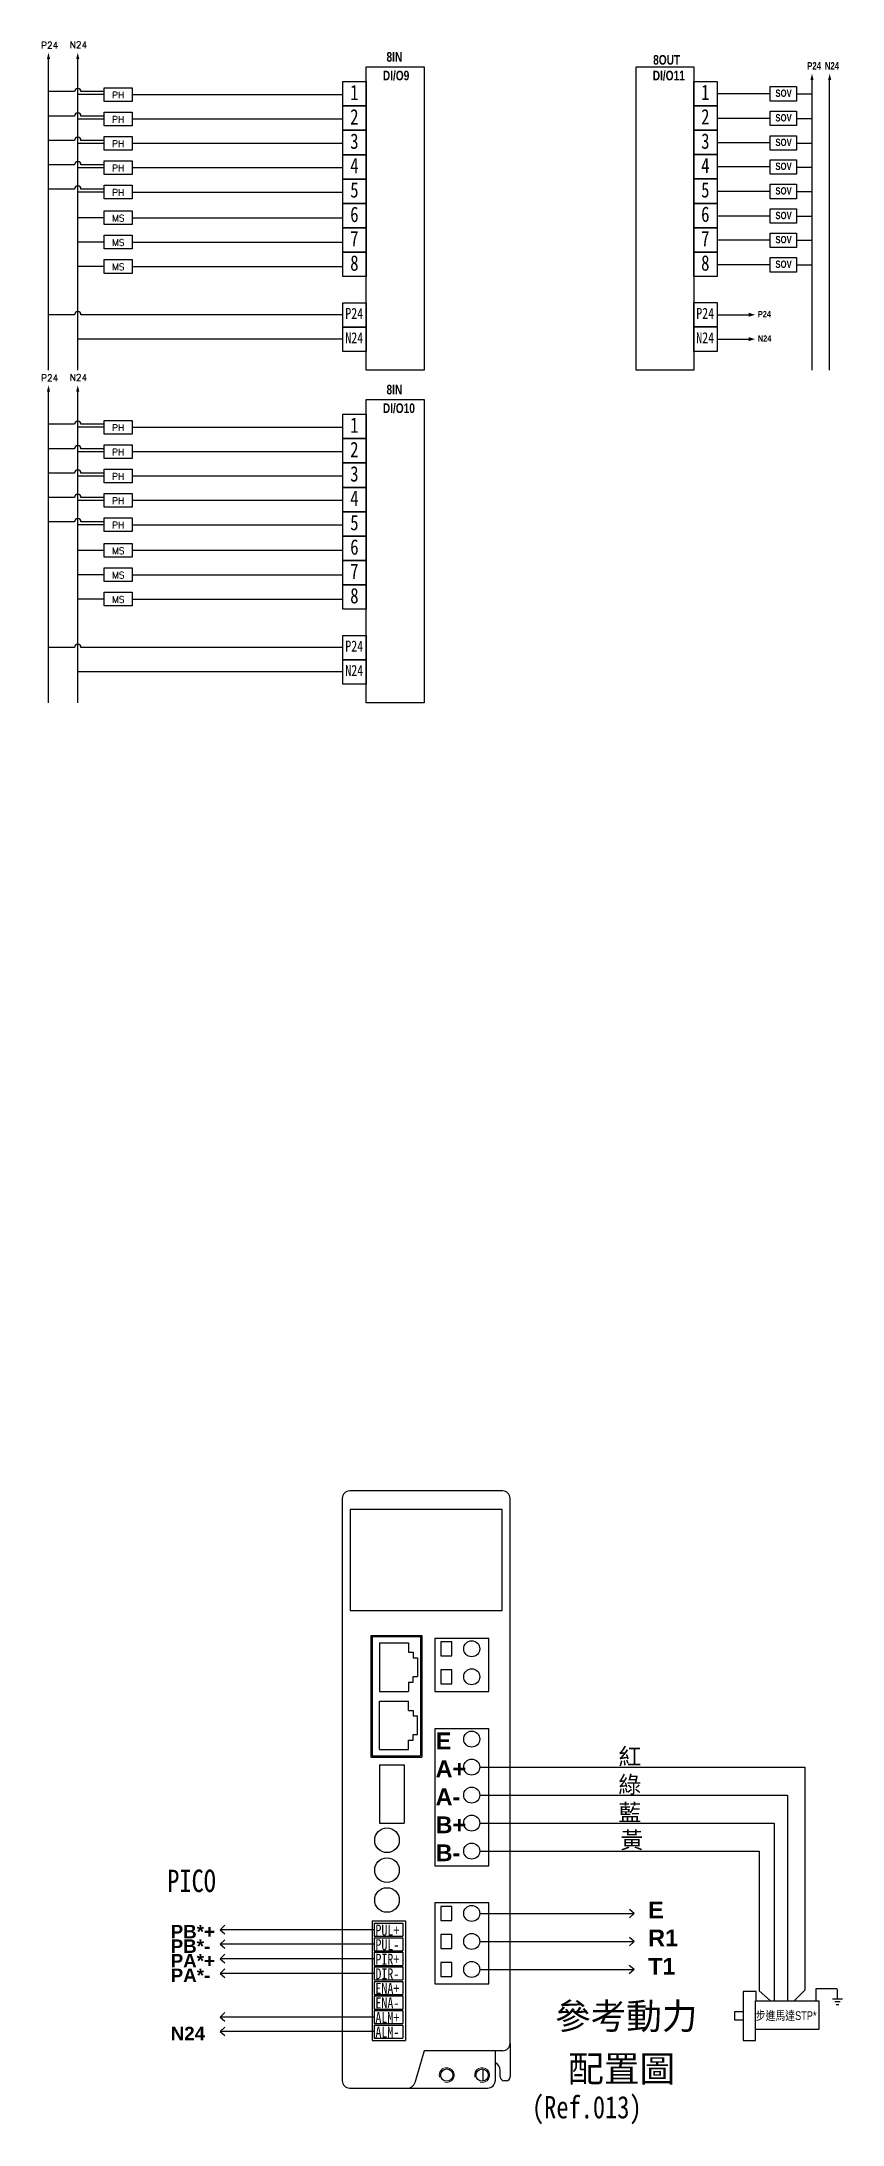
# Model space of a CAD drawing. Header units: millimetres. Extents: x -684 to 5961, y -1281 to 2539.
# Drawn here: x -485.9 to -303.5, y -796.8 to -322.6 of the extents above; entities that cross this region are included whole.
import ezdxf
from ezdxf.enums import TextEntityAlignment as Align

# ---------------------------------------------------------------- set-up
doc = ezdxf.new("R2010")
doc.units = ezdxf.units.MM
doc.header["$LTSCALE"] = 5
doc.header["$MEASUREMENT"] = 0
doc.layers.get('0').update_dxf_attribs({"linetype": 'CONTINUOUS'})
doc.layers.add('AIR', color=7, linetype='CONTINUOUS')
doc.styles.add('DAYUS', font='romanc.shx', dxfattribs={"height": 25, "bigfont": 'dayus.shx'})
doc.styles.add('MtXpl_', font='mingliub.ttc')
doc.styles.get("Standard").update_dxf_attribs({"font": 'arialbd.ttf', "height": 15})
doc.styles.add('新細明體', font='', dxfattribs={"width": 0.8})
doc.styles.add('標楷體', font='', dxfattribs={"width": 0.8})
doc.styles.get('新細明體').set_extended_font_data('新細明體')
doc.styles.get('標楷體').set_extended_font_data('標楷體')

msp = doc.modelspace()

# ---------------------------------------------------------------- texts
at = {"style": 'DAYUS'}
for s, p in [('P24', (-486.041, -324.157)), ('N24', (-479.528, -324.088)), ('N24', (-479.528, -399.84)), ('P24', (-486.041, -399.909))]:
    msp.add_text(s, height=1.5, dxfattribs=at).set_placement(p)
at = {"color": 2, "width": 0.75}
for s, p in [('8IN', (-407.345, -327.165)), ('8OUT', (-346.589, -327.832)), ('DI/O9', (-408.167, -331.405)), ('DI/O11', (-346.681, -331.405)), ('8IN', (-407.345, -402.916)), ('DI/O10', (-408.167, -407.156))]:
    msp.add_text(s, height=2.2, dxfattribs=at).set_placement(p)
at = {"width": 0.75}
for s, height, p in [('P24', 1.68, (-311.498, -328.936)), ('N24', 1.68, (-307.48, -328.936)), ('P24', 1.4, (-322.737, -385.339)), ('N24', 1.4, (-322.737, -390.887))]:
    msp.add_text(s, height=height, dxfattribs=at).set_placement(p)
at = {"style": 'DAYUS'}
for s, p in [('PH', (-468.456, -334.741)), ('PH', (-468.456, -340.29)), ('PH', (-468.456, -345.838)), ('PH', (-468.456, -351.387)), ('PH', (-468.456, -356.936)), ('MS', (-468.456, -362.774)), ('MS', (-468.456, -368.322)), ('MS', (-468.456, -373.871)), ('PH', (-468.456, -410.492)), ('PH', (-468.456, -416.041)), ('PH', (-468.456, -421.59)), ('PH', (-468.456, -427.139)), ('PH', (-468.456, -432.687)), ('MS', (-468.456, -438.525)), ('MS', (-468.456, -444.074)), ('MS', (-468.456, -449.623))]:
    msp.add_text(s, height=1.5, dxfattribs=at).set_placement(p, align=Align.MIDDLE)
at = {"style": '標楷體', "width": 0.8}
for s, height, p in [('1', 3.5, (-415.611, -335.907)), ('1', 3.5, (-335.663, -335.889)), ('2', 3.5, (-415.611, -341.456)), ('2', 3.5, (-335.663, -341.438)), ('3', 3.5, (-415.611, -347.005)), ('3', 3.5, (-335.663, -346.987)), ('4', 3.5, (-415.611, -352.554)), ('4', 3.5, (-335.663, -352.535)), ('5', 3.5, (-415.611, -358.103)), ('5', 3.5, (-335.663, -358.084)), ('6', 3.5, (-415.611, -363.651)), ('6', 3.5, (-335.663, -363.633)), ('7', 3.5, (-415.611, -369.2)), ('7', 3.5, (-335.663, -369.182)), ('8', 3.5, (-415.611, -374.749)), ('8', 3.5, (-335.663, -374.731)), ('P24', 2.5, (-416.732, -385.727)), ('P24', 2.5, (-336.785, -385.709)), ('N24', 2.5, (-416.732, -391.276)), ('N24', 2.5, (-336.785, -391.257)), ('1', 3.5, (-415.611, -411.658)), ('2', 3.5, (-415.611, -417.207)), ('3', 3.5, (-415.611, -422.756)), ('4', 3.5, (-415.611, -428.305)), ('5', 3.5, (-415.611, -433.854)), ('6', 3.5, (-415.611, -439.403)), ('7', 3.5, (-415.611, -444.952)), ('8', 3.5, (-415.611, -450.5)), ('P24', 2.5, (-416.732, -461.478)), ('N24', 2.5, (-416.732, -467.027))]:
    msp.add_text(s, height=height, dxfattribs=at).set_placement(p)
at = {"width": 0.75}
for p in [(-316.878, -334.326), (-316.878, -339.926), (-316.878, -345.526), (-316.878, -350.973), (-316.878, -356.573), (-316.878, -362.173), (-316.878, -367.671), (-316.878, -373.271)]:
    msp.add_text('SOV', height=1.68, dxfattribs=at).set_placement(p, align=Align.MIDDLE)
at = {"layer": 'AIR', "color": 0}
for s, height, p in [('E', 3.814, (-396.151, -711.425)), ('紅', 3.814, (-354.498, -715.01)), ('A+', 3.8137, (-396.151, -717.8)), ('A-', 3.8137, (-396.151, -724.175)), ('綠', 3.814, (-354.498, -721.385)), ('藍', 3.814, (-354.498, -727.76)), ('B+', 3.8137, (-396.151, -730.55)), ('黃', 3.814, (-354.053, -734.014)), ('B-', 3.8137, (-396.151, -736.925)), ('E', 3.814, (-347.728, -749.919)), ('PB*+', 3.06, (-456.516, -754.485)), ('R1', 3.8137, (-347.728, -756.294)), ('PB*-', 3.06, (-456.516, -757.8)), ('PA*+', 3.06, (-456.516, -761.115)), ('PA*-', 3.06, (-456.516, -764.43)), ('T1', 3.8137, (-347.728, -762.747)), ('N24', 3.06, (-456.516, -777.69))]:
    msp.add_text(s, height=height, dxfattribs=at).set_placement(p)
at = {"layer": 'AIR', "color": 0, "width": 0.8}
for s, height, style, p in [('PICO', 5.1, '標楷體', (-457.301, -743.949)), ('PUL+', 2.5, '標楷體', (-409.865, -753.875)), ('PUL-', 2.5, '標楷體', (-409.865, -757.19)), ('PIR+', 2.5, '標楷體', (-409.865, -760.505)), ('DIR-', 2.5, '標楷體', (-409.865, -763.82)), ('ENA+', 2.5, '標楷體', (-409.865, -767.135)), ('ENA-', 2.5, '標楷體', (-409.865, -770.45)), ('ALM+', 2.5, '標楷體', (-409.865, -773.765)), ('步進馬達STP*', 2, '新細明體', (-323.22, -773.098)), ('ALM-', 2.5, '標楷體', (-409.865, -777.08)), ('(Ref.013)', 5.1, '標楷體', (-374.201, -795.487))]:
    msp.add_text(s, height=height, dxfattribs=dict(at, style=style)).set_placement(p)
at = {"layer": 'AIR', "color": 0, "style": 'MtXpl_'}
for s, p in [('參考動力', (-368.951, -775.2)), ('配置圖', (-365.939, -787.155))]:
    msp.add_text(s, height=5.95, dxfattribs=at).set_placement(p)

# ---------------------------------------------------------------- linework, layer by layer
for p, q in [((-484.344, -397.379), (-484.344, -326.562)), ((-477.679, -397.379), (-477.679, -326.562)), ((-310.398, -397.379), (-310.398, -331.34)), ((-310.398, -397.379), (-310.398, -331.34)), ((-306.38, -397.379), (-306.38, -331.34)), ((-306.38, -397.379), (-306.38, -331.34)), ((-478.413, -333.973), (-484.345, -333.973)), ((-471.655, -334.656), (-477.679, -334.656)), ((-471.655, -333.973), (-476.946, -333.973)), ((-465.253, -334.637), (-417.256, -334.637)), ((-319.928, -334.466), (-332.035, -334.465)), ((-313.915, -334.486), (-310.398, -334.486)), ((-478.413, -339.522), (-484.345, -339.522)), ((-471.655, -340.205), (-477.679, -340.205)), ((-471.655, -339.522), (-476.946, -339.522)), ((-465.253, -340.185), (-417.256, -340.185)), ((-319.928, -340.066), (-332.035, -340.065)), ((-313.915, -340.086), (-310.398, -340.086)), ((-478.413, -345.07), (-484.345, -345.07)), ((-471.655, -345.754), (-477.679, -345.754)), ((-471.655, -345.07), (-476.946, -345.07)), ((-465.253, -345.734), (-417.256, -345.734)), ((-319.928, -345.666), (-332.035, -345.665)), ((-313.915, -345.686), (-310.398, -345.686)), ((-478.413, -350.619), (-484.345, -350.619)), ((-471.655, -350.619), (-476.946, -350.619)), ((-471.655, -351.303), (-477.679, -351.303)), ((-465.253, -351.283), (-417.256, -351.283)), ((-319.928, -351.113), (-332.035, -351.111)), ((-313.915, -351.132), (-310.398, -351.132)), ((-478.413, -356.168), (-484.345, -356.168)), ((-471.655, -356.852), (-477.679, -356.852)), ((-471.655, -356.168), (-476.946, -356.168)), ((-465.253, -356.832), (-417.256, -356.832)), ((-319.928, -356.713), (-332.035, -356.711)), ((-313.915, -356.732), (-310.398, -356.732)), ((-471.655, -362.689), (-477.679, -362.689)), ((-465.253, -362.669), (-417.256, -362.669)), ((-319.928, -362.313), (-332.035, -362.311)), ((-313.915, -362.332), (-310.398, -362.332)), ((-471.655, -368.238), (-477.679, -368.238)), ((-465.253, -368.218), (-417.256, -368.218)), ((-319.928, -367.811), (-332.035, -367.809)), ((-313.915, -367.83), (-310.398, -367.83)), ((-471.655, -373.787), (-477.679, -373.787)), ((-465.253, -373.767), (-417.256, -373.767)), ((-319.928, -373.411), (-332.035, -373.409)), ((-313.915, -373.43), (-310.398, -373.43)), ((-478.413, -384.806), (-484.345, -384.806)), ((-417.256, -384.806), (-476.946, -384.806)), ((-484.344, -473.13), (-484.344, -402.313)), ((-477.679, -473.13), (-477.679, -402.313)), ((-478.413, -409.724), (-484.345, -409.724)), ((-471.655, -410.407), (-477.679, -410.407)), ((-471.655, -409.724), (-476.946, -409.724)), ((-465.253, -410.388), (-417.256, -410.388)), ((-478.413, -415.273), (-484.345, -415.273)), ((-471.655, -415.956), (-477.679, -415.956)), ((-471.655, -415.273), (-476.946, -415.273)), ((-465.253, -415.937), (-417.256, -415.937)), ((-478.413, -420.822), (-484.345, -420.822)), ((-471.655, -421.505), (-477.679, -421.505)), ((-471.655, -420.822), (-476.946, -420.822)), ((-465.253, -421.485), (-417.256, -421.485)), ((-478.413, -426.37), (-484.345, -426.37)), ((-471.655, -426.37), (-476.946, -426.37)), ((-471.655, -427.054), (-477.679, -427.054)), ((-465.253, -427.034), (-417.256, -427.034)), ((-478.413, -431.919), (-484.345, -431.919)), ((-471.655, -432.603), (-477.679, -432.603)), ((-471.655, -431.919), (-476.946, -431.919)), ((-465.253, -432.583), (-417.256, -432.583)), ((-471.655, -438.44), (-477.679, -438.44)), ((-465.253, -438.421), (-417.256, -438.421)), ((-471.655, -443.989), (-477.679, -443.989)), ((-465.253, -443.969), (-417.256, -443.969)), ((-471.655, -449.538), (-477.679, -449.538)), ((-465.253, -449.518), (-417.256, -449.518)), ((-478.413, -460.558), (-484.345, -460.558)), ((-417.256, -460.558), (-476.946, -460.558)), ((-417.427, -654.303), (-417.427, -786.903)), ((-380.877, -652.603), (-415.727, -652.603)), ((-379.177, -778.403), (-379.177, -654.303)), ((-381.005, -656.853), (-415.6, -656.853)), ((-415.6, -656.853), (-415.6, -679.803)), ((-381.005, -679.803), (-381.005, -656.853)), ((-415.6, -679.803), (-381.005, -679.803)), ((-410.882, -685.498), (-399.322, -685.498)), ((-410.882, -685.498), (-410.882, -713.208)), ((-410.627, -685.753), (-410.627, -712.953)), ((-410.627, -685.753), (-399.577, -685.753)), ((-408.927, -687.198), (-402.297, -687.198)), ((-408.927, -687.198), (-408.927, -698.248)), ((-402.297, -687.198), (-402.297, -689.323)), ((-399.577, -685.753), (-399.577, -712.953)), ((-399.322, -685.498), (-399.322, -713.208)), ((-384.022, -686.178), (-396.347, -686.178)), ((-396.347, -686.178), (-396.347, -698.248)), ((-392.437, -686.985), (-394.987, -686.985)), ((-394.987, -686.985), (-394.987, -690.13)), ((-392.437, -690.13), (-392.437, -686.985)), ((-384.022, -698.248), (-384.022, -686.178)), ((-402.297, -689.323), (-401.277, -689.323)), ((-401.277, -689.323), (-401.277, -690.598)), ((-401.277, -690.598), (-400.257, -690.598)), ((-400.257, -690.598), (-400.257, -694.848)), ((-394.987, -690.13), (-392.437, -690.13)), ((-402.297, -696.123), (-401.277, -696.123)), ((-402.297, -696.123), (-402.297, -698.248)), ((-401.277, -696.123), (-401.277, -694.848)), ((-401.277, -694.848), (-400.257, -694.848)), ((-394.987, -693.36), (-394.987, -696.505)), ((-392.437, -693.36), (-394.987, -693.36)), ((-394.987, -696.505), (-392.437, -696.505)), ((-392.437, -696.505), (-392.437, -693.36)), ((-408.927, -698.248), (-402.297, -698.248)), ((-408.927, -700.458), (-402.297, -700.458)), ((-408.927, -711.508), (-408.927, -700.458)), ((-402.297, -702.583), (-402.297, -700.458)), ((-396.347, -698.248), (-384.022, -698.248)), ((-402.297, -702.583), (-401.277, -702.583)), ((-401.277, -702.583), (-401.277, -703.858)), ((-401.277, -703.858), (-400.257, -703.858)), ((-400.257, -708.108), (-400.257, -703.858)), ((-402.297, -711.508), (-402.297, -709.383)), ((-402.297, -709.383), (-401.277, -709.383)), ((-401.277, -709.383), (-401.277, -708.108)), ((-401.277, -708.108), (-400.257, -708.108)), ((-384.022, -706.748), (-396.347, -706.748)), ((-396.347, -706.748), (-396.347, -737.943)), ((-384.022, -737.943), (-384.022, -706.748)), ((-410.882, -713.208), (-399.322, -713.208)), ((-410.627, -712.953), (-399.577, -712.953)), ((-408.927, -711.508), (-402.297, -711.508)), ((-408.927, -714.993), (-403.317, -714.993)), ((-408.927, -714.993), (-408.927, -728.253)), ((-403.317, -714.993), (-403.317, -728.253)), ((-408.927, -728.253), (-403.317, -728.253)), ((-396.347, -737.943), (-384.022, -737.943)), ((-384.022, -746.443), (-396.347, -746.443)), ((-396.347, -746.443), (-396.347, -764.888)), ((-392.437, -747.25), (-394.987, -747.25)), ((-394.987, -747.25), (-394.987, -750.395)), ((-392.437, -750.395), (-392.437, -747.25)), ((-384.022, -764.888), (-384.022, -746.443)), ((-410.627, -750.523), (-402.977, -750.523)), ((-410.627, -750.523), (-410.627, -777.723)), ((-410.117, -751.033), (-410.117, -754.008)), ((-410.117, -751.033), (-403.657, -751.033)), ((-410.117, -754.008), (-403.657, -754.008)), ((-403.657, -751.033), (-403.657, -754.008)), ((-402.977, -750.523), (-402.977, -777.723)), ((-394.987, -750.395), (-392.437, -750.395)), ((-392.437, -753.625), (-394.987, -753.625)), ((-394.987, -753.625), (-394.987, -756.77)), ((-392.437, -756.77), (-392.437, -753.625)), ((-410.117, -754.348), (-410.117, -757.323)), ((-410.117, -754.348), (-403.657, -754.348)), ((-410.117, -757.323), (-403.657, -757.323)), ((-410.117, -757.663), (-410.117, -760.638)), ((-410.117, -757.663), (-403.657, -757.663)), ((-403.657, -754.348), (-403.657, -757.323)), ((-403.657, -757.663), (-403.657, -760.638)), ((-394.987, -756.77), (-392.437, -756.77)), ((-410.117, -760.638), (-403.657, -760.638)), ((-410.117, -760.978), (-410.117, -763.953)), ((-410.117, -760.978), (-403.657, -760.978)), ((-403.657, -760.978), (-403.657, -763.953)), ((-392.437, -760), (-394.987, -760)), ((-394.987, -760), (-394.987, -763.145)), ((-394.987, -763.145), (-392.437, -763.145)), ((-392.437, -763.145), (-392.437, -760)), ((-410.117, -763.953), (-403.657, -763.953)), ((-410.117, -764.293), (-410.117, -767.268)), ((-410.117, -764.293), (-403.657, -764.293)), ((-410.117, -767.268), (-403.657, -767.268)), ((-410.117, -767.608), (-410.117, -770.583)), ((-410.117, -767.608), (-403.657, -767.608)), ((-403.657, -764.293), (-403.657, -767.268)), ((-403.657, -767.608), (-403.657, -770.583)), ((-396.347, -764.888), (-384.022, -764.888)), ((-410.117, -770.583), (-403.657, -770.583)), ((-410.117, -770.923), (-410.117, -773.898)), ((-410.117, -770.923), (-403.657, -770.923)), ((-403.657, -770.923), (-403.657, -773.898)), ((-410.627, -777.723), (-402.977, -777.723)), ((-410.117, -773.898), (-403.657, -773.898)), ((-410.117, -774.238), (-403.657, -774.238)), ((-410.117, -774.238), (-410.117, -777.213)), ((-410.117, -777.213), (-403.657, -777.213)), ((-403.657, -774.238), (-403.657, -777.213)), ((-398.727, -780.103), (-400.914, -787.391)), ((-380.877, -780.103), (-398.727, -780.103)), ((-382.577, -780.103), (-382.577, -786.903)), ((-379.177, -778.403), (-379.177, -786.053)), ((-385.397, -784.234), (-385.425, -784.565)), ((-385.425, -784.565), (-385.425, -787.024)), ((-381.43, -786.053), (-381.43, -784.565)), ((-380.027, -786.903), (-380.58, -786.903)), ((-415.727, -788.603), (-402.542, -788.603)), ((-402.542, -788.603), (-384.277, -788.603))]:
    msp.add_line(p, q)
at = {"color": 0, "linetype": 'Continuous'}
for p, q in [((-332.035, -384.788), (-324.811, -384.776)), ((-417.256, -390.355), (-477.679, -390.355)), ((-332.035, -390.337), (-324.811, -390.325)), ((-417.256, -466.107), (-477.679, -466.107))]:
    msp.add_line(p, q, dxfattribs=at)
for points in [[(-417.256, -331.683), (-411.983, -331.683), (-411.983, -337.232), (-417.256, -337.232)], [(-411.983, -328.35), (-398.795, -328.35), (-398.795, -397.379), (-411.983, -397.379)], [(-350.497, -328.35), (-337.309, -328.35), (-337.309, -397.379), (-350.497, -397.379)], [(-337.309, -331.665), (-332.035, -331.665), (-332.035, -337.214), (-337.309, -337.214)], [(-417.256, -337.232), (-411.983, -337.232), (-411.983, -342.781), (-417.256, -342.781)], [(-337.309, -337.214), (-332.035, -337.214), (-332.035, -342.763), (-337.309, -342.763)], [(-417.256, -342.781), (-411.983, -342.781), (-411.983, -348.33), (-417.256, -348.33)], [(-337.309, -342.763), (-332.035, -342.763), (-332.035, -348.311), (-337.309, -348.311)], [(-417.256, -348.33), (-411.983, -348.33), (-411.983, -353.879), (-417.256, -353.879)], [(-337.309, -348.311), (-332.035, -348.311), (-332.035, -353.86), (-337.309, -353.86)], [(-417.256, -353.879), (-411.983, -353.879), (-411.983, -359.427), (-417.256, -359.427)], [(-337.309, -353.86), (-332.035, -353.86), (-332.035, -359.409), (-337.309, -359.409)], [(-417.256, -359.427), (-411.983, -359.427), (-411.983, -364.976), (-417.256, -364.976)], [(-337.309, -359.409), (-332.035, -359.409), (-332.035, -364.958), (-337.309, -364.958)], [(-417.256, -364.976), (-411.983, -364.976), (-411.983, -370.525), (-417.256, -370.525)], [(-337.309, -364.958), (-332.035, -364.958), (-332.035, -370.507), (-337.309, -370.507)], [(-417.256, -370.525), (-411.983, -370.525), (-411.983, -376.074), (-417.256, -376.074)], [(-337.309, -370.507), (-332.035, -370.507), (-332.035, -376.056), (-337.309, -376.056)], [(-417.256, -382.032), (-411.983, -382.032), (-411.983, -387.581), (-417.256, -387.581)], [(-337.309, -382.014), (-332.035, -382.014), (-332.035, -387.563), (-337.309, -387.563)], [(-417.256, -387.581), (-411.983, -387.581), (-411.983, -393.13), (-417.256, -393.13)], [(-337.309, -387.563), (-332.035, -387.563), (-332.035, -393.111), (-337.309, -393.111)], [(-417.256, -407.434), (-411.983, -407.434), (-411.983, -412.983), (-417.256, -412.983)], [(-411.983, -404.102), (-398.795, -404.102), (-398.795, -473.13), (-411.983, -473.13)], [(-417.256, -412.983), (-411.983, -412.983), (-411.983, -418.532), (-417.256, -418.532)], [(-417.256, -418.532), (-411.983, -418.532), (-411.983, -424.081), (-417.256, -424.081)], [(-417.256, -424.081), (-411.983, -424.081), (-411.983, -429.63), (-417.256, -429.63)], [(-417.256, -429.63), (-411.983, -429.63), (-411.983, -435.179), (-417.256, -435.179)], [(-417.256, -435.179), (-411.983, -435.179), (-411.983, -440.728), (-417.256, -440.728)], [(-417.256, -440.728), (-411.983, -440.728), (-411.983, -446.276), (-417.256, -446.276)], [(-417.256, -446.276), (-411.983, -446.276), (-411.983, -451.825), (-417.256, -451.825)], [(-417.256, -457.783), (-411.983, -457.783), (-411.983, -463.332), (-417.256, -463.332)], [(-417.256, -463.332), (-411.983, -463.332), (-411.983, -468.881), (-417.256, -468.881)]]:
    msp.add_lwpolyline(points, close=True, dxfattribs=at)
for points in [[(-471.655, -333.097), (-465.253, -333.097), (-465.253, -336.215), (-471.655, -336.215)], [(-319.928, -332.827), (-313.915, -332.827), (-313.915, -336.106), (-319.928, -336.106)], [(-471.655, -338.646), (-465.253, -338.646), (-465.253, -341.764), (-471.655, -341.764)], [(-319.928, -338.427), (-313.915, -338.427), (-313.915, -341.706), (-319.928, -341.706)], [(-471.655, -344.195), (-465.253, -344.195), (-465.253, -347.313), (-471.655, -347.313)], [(-319.928, -344.027), (-313.915, -344.027), (-313.915, -347.306), (-319.928, -347.306)], [(-471.655, -349.744), (-465.253, -349.744), (-465.253, -352.862), (-471.655, -352.862)], [(-319.928, -349.473), (-313.915, -349.473), (-313.915, -352.753), (-319.928, -352.753)], [(-471.655, -355.292), (-465.253, -355.292), (-465.253, -358.411), (-471.655, -358.411)], [(-319.928, -355.073), (-313.915, -355.073), (-313.915, -358.353), (-319.928, -358.353)], [(-471.655, -361.13), (-465.253, -361.13), (-465.253, -364.248), (-471.655, -364.248)], [(-319.928, -360.673), (-313.915, -360.673), (-313.915, -363.953), (-319.928, -363.953)], [(-471.655, -366.679), (-465.253, -366.679), (-465.253, -369.797), (-471.655, -369.797)], [(-319.928, -366.171), (-313.915, -366.171), (-313.915, -369.451), (-319.928, -369.451)], [(-471.655, -372.228), (-465.253, -372.228), (-465.253, -375.346), (-471.655, -375.346)], [(-319.928, -371.771), (-313.915, -371.771), (-313.915, -375.051), (-319.928, -375.051)], [(-471.655, -408.848), (-465.253, -408.848), (-465.253, -411.967), (-471.655, -411.967)], [(-471.655, -414.397), (-465.253, -414.397), (-465.253, -417.516), (-471.655, -417.516)], [(-471.655, -419.946), (-465.253, -419.946), (-465.253, -423.064), (-471.655, -423.064)], [(-471.655, -425.495), (-465.253, -425.495), (-465.253, -428.613), (-471.655, -428.613)], [(-471.655, -431.044), (-465.253, -431.044), (-465.253, -434.162), (-471.655, -434.162)], [(-471.655, -436.881), (-465.253, -436.881), (-465.253, -440), (-471.655, -440)], [(-471.655, -442.43), (-465.253, -442.43), (-465.253, -445.548), (-471.655, -445.548)], [(-471.655, -447.979), (-465.253, -447.979), (-465.253, -451.097), (-471.655, -451.097)]]:
    msp.add_lwpolyline(points, close=True)
for centre, radius in [((-387.932, -688.558), 1.827), ((-387.932, -694.933), 1.827), ((-387.932, -709.128), 1.828), ((-387.932, -715.503), 1.827), ((-387.932, -721.878), 1.828), ((-407.227, -732.163), 2.805), ((-387.932, -728.253), 1.827), ((-387.932, -734.628), 1.828), ((-407.227, -738.963), 2.805), ((-407.227, -745.763), 2.805), ((-387.932, -748.823), 1.827), ((-387.932, -755.198), 1.827), ((-387.932, -761.573), 1.827), ((-393.627, -785.628), 1.403), ((-385.552, -785.628), 1.403)]:
    msp.add_circle(centre, radius)
for centre, radius, start, end in [((-477.681, -333.973), 0.733, 0, 180), ((-477.681, -339.522), 0.733, 0, 180), ((-477.681, -345.07), 0.733, 0, 180), ((-477.681, -350.619), 0.733, 0, 180), ((-477.681, -356.168), 0.733, 0, 180), ((-477.681, -384.806), 0.733, 0, 180), ((-477.681, -409.724), 0.733, 0, 180), ((-477.681, -415.273), 0.733, 0, 180), ((-477.681, -420.822), 0.733, 0, 180), ((-477.681, -426.37), 0.733, 0, 180), ((-477.681, -431.919), 0.733, 0, 180), ((-477.681, -460.558), 0.733, 0, 180), ((-415.727, -654.303), 1.7, 90, 180), ((-380.877, -654.303), 1.7, 0, 90), ((-380.877, -778.403), 1.7, 270, 0), ((-415.727, -786.903), 1.7, 180, 270), ((-384.277, -786.903), 1.7, 270, 0), ((-383.427, -784.565), 1.997, 0, 64.81566), ((-380.58, -786.053), 0.85, 180, 270), ((-380.027, -786.053), 0.85, 270, 0), ((-402.542, -786.903), 1.7, 270, 343.30076)]:
    msp.add_arc(centre, radius, start, end)
at = {"lineweight": 18}
for centre in [(-393.627, -785.628), (-385.552, -785.628)]:
    msp.add_arc(centre, 1.7, 255, 195, dxfattribs=at)
for points in [[(-484.708, -326.562), (-483.98, -326.562), (-484.344, -325.106)], [(-484.708, -326.562), (-483.98, -326.562), (-484.344, -325.106)], [(-478.043, -326.562), (-477.315, -326.562), (-477.679, -325.106)], [(-478.043, -326.562), (-477.315, -326.562), (-477.679, -325.106)], [(-310.034, -331.34), (-310.762, -331.34), (-310.398, -329.884)], [(-310.034, -331.34), (-310.762, -331.34), (-310.398, -329.884)], [(-306.016, -331.34), (-306.744, -331.34), (-306.38, -329.884)], [(-306.016, -331.34), (-306.744, -331.34), (-306.38, -329.884)], [(-323.38, -384.776), (-324.811, -385.219), (-324.811, -384.329), (-324.811, -384.776)], [(-323.38, -390.325), (-324.811, -390.768), (-324.811, -389.878), (-324.811, -390.325)], [(-484.708, -402.313), (-483.98, -402.313), (-484.344, -400.857)], [(-484.708, -402.313), (-483.98, -402.313), (-484.344, -400.857)], [(-478.043, -402.313), (-477.315, -402.313), (-477.679, -400.857)], [(-478.043, -402.313), (-477.315, -402.313), (-477.679, -400.857)]]:
    msp.add_solid(points)
at = {"layer": 'AIR', "color": 0}
for p, q in [((-386.105, -715.503), (-312.029, -715.503)), ((-312.029, -715.503), (-312.029, -766.312)), ((-386.105, -721.878), (-315.98, -721.878)), ((-315.98, -721.878), (-315.98, -768.738)), ((-386.105, -728.253), (-319.027, -728.253)), ((-319.027, -728.253), (-319.027, -768.738)), ((-386.105, -734.628), (-322.436, -734.628)), ((-322.436, -734.628), (-322.436, -766.468)), ((-386.105, -748.823), (-350.912, -748.823)), ((-350.912, -748.823), (-351.998, -747.904)), ((-350.912, -748.823), (-351.997, -749.841)), ((-445.27, -752.52), (-444.186, -751.502)), ((-410.117, -752.52), (-445.27, -752.52)), ((-445.27, -752.52), (-444.185, -753.438)), ((-445.27, -755.835), (-444.186, -754.817)), ((-410.117, -755.835), (-445.27, -755.835)), ((-445.27, -755.835), (-444.185, -756.753)), ((-445.27, -759.15), (-444.186, -758.132)), ((-386.105, -755.198), (-350.912, -755.198)), ((-350.912, -755.198), (-351.998, -754.279)), ((-350.912, -755.198), (-351.997, -756.216)), ((-410.117, -759.15), (-445.27, -759.15)), ((-445.27, -759.15), (-444.185, -760.068)), ((-445.27, -762.465), (-444.186, -761.447)), ((-410.117, -762.465), (-445.27, -762.465)), ((-445.27, -762.465), (-444.185, -763.383)), ((-386.105, -761.573), (-350.952, -761.573)), ((-350.952, -761.573), (-352.037, -760.654)), ((-350.952, -761.573), (-352.036, -762.591)), ((-323.15, -766.594), (-326.086, -766.594)), ((-326.086, -766.594), (-326.086, -777.765)), ((-323.15, -768.738), (-323.15, -766.594)), ((-322.436, -766.468), (-319.864, -768.738)), ((-312.029, -766.312), (-314.489, -768.738)), ((-304.68, -766.012), (-309.556, -766.012)), ((-309.556, -766.012), (-309.556, -768.738)), ((-305.697, -768.268), (-303.485, -768.268)), ((-304.65, -766.162), (-304.65, -768.19)), ((-445.27, -772.41), (-444.186, -771.392)), ((-410.117, -772.41), (-445.27, -772.41)), ((-445.27, -772.41), (-444.185, -773.328)), ((-326.086, -771.237), (-328.049, -771.237)), ((-328.049, -771.237), (-328.049, -773.022)), ((-328.049, -773.022), (-326.086, -773.022)), ((-323.263, -775.283), (-323.263, -768.738)), ((-323.15, -768.738), (-308.811, -768.738)), ((-308.811, -768.738), (-308.811, -775.283)), ((-305.193, -768.85), (-303.951, -768.85)), ((-304.882, -769.548), (-304.3, -769.548)), ((-445.27, -775.725), (-444.186, -774.707)), ((-410.117, -775.725), (-445.27, -775.725)), ((-445.27, -775.725), (-444.185, -776.643)), ((-326.086, -777.765), (-323.263, -777.765)), ((-308.811, -775.283), (-323.263, -775.283)), ((-323.263, -777.765), (-323.263, -775.283))]:
    msp.add_line(p, q, dxfattribs=at)

msp.set_redraw_order([(e.dxf.handle, doc.entitydb.next_handle()) for e in msp.query("TEXT MTEXT ATTDEF DIMENSION ARC_DIMENSION")])  # texts and dimensions are drawn at this point

doc.saveas('drawing.dxf')
